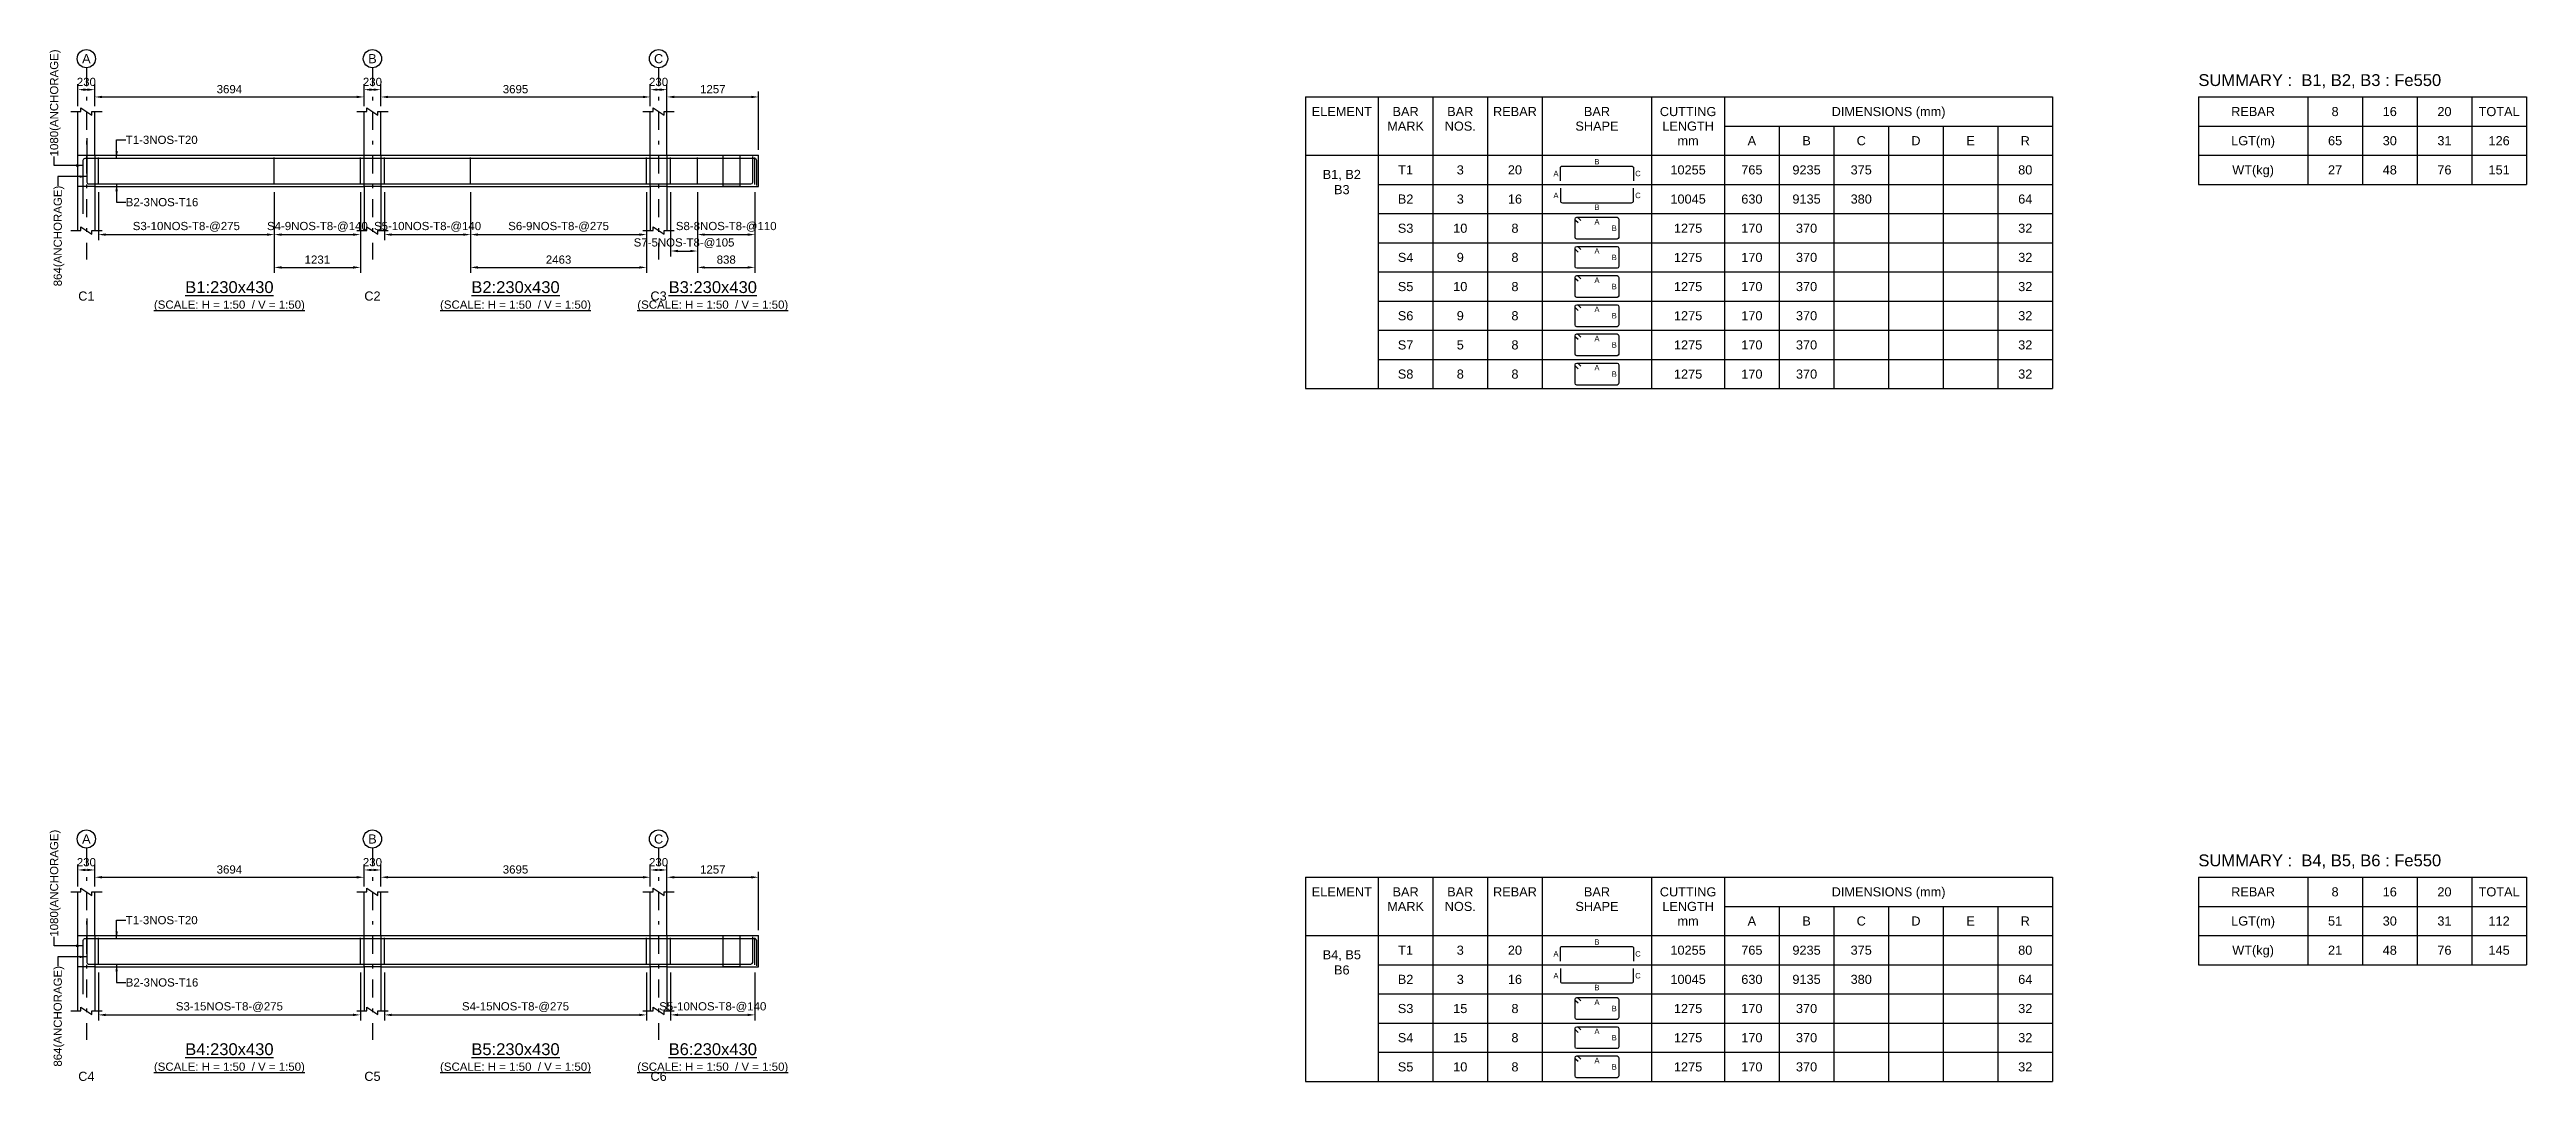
# Model space of a CAD drawing. Header units: inches. Extents: x -828 to 82836, y -189200 to 1700.
# Drawn here: x -780 to 67172, y -26600 to 1700 of the extents above; entities that cross this region are included whole.
import ezdxf
from ezdxf.enums import TextEntityAlignment as Align

# ---------------------------------------------------------------- set-up
doc = ezdxf.new("R2010")
doc.units = ezdxf.units.IN
doc.header["$LTSCALE"] = 1000
doc.header["$MEASUREMENT"] = 0
doc.linetypes.add('SCCenter', pattern=[1.2, 0.5, -0.3, 0.1, -0.3])
doc.linetypes.add('SCHidden', pattern=[0.2, 0.1, -0.1])
for name, color, linetype in [('Concrete Line', 2, 'Continuous'), ('Cut Line', 31, 'Continuous'), ('Dimension', 31, 'Continuous'), ('Grid', 8, 'Continuous'), ('Labels', 4, 'Continuous'), ('Labels_Support', 4, 'Continuous'), ('Link', 225, 'Continuous'), ('Reinforcement', 4, 'Continuous'), ('Schedule Header', 4, 'Continuous'), ('Schedule Line', 60, 'Continuous'), ('Text', 31, 'Continuous')]:
    doc.layers.add(name, color=color, linetype=linetype)
doc.styles.add('SC-SansSerif', font='SansSerif')
doc.styles.get("Standard").update_dxf_attribs({"font": 'txt.shx'})
doc.dimstyles.new('SCBBSDimStyl', dxfattribs={"dimtxt": 225, "dimasz": 200, "dimexe": 150, "dimexo": 150, "dimgap": 100, "dimtad": 1, "dimtoh": 1, "dimdec": 0, "dimzin": 0, "dimdsep": 46, "dimtxsty": 'SC-SansSerif', "dimcen": 0.09, "dimclrd": 8, "dimclre": 8, "dimclrt": 31, "dimadec": 0, "dimazin": 0, "dimtfac": 1, "dimtdec": 0, "dimtix": 1, "dimtofl": 0, "dimtmove": 0, "dimatfit": 3, "dimfxl": 1, "dimtolj": 1, "dimtzin": 0, "dimarcsym": 0})
doc.dimstyles.get("Standard").update_dxf_attribs({"dimtxt": 0.18, "dimasz": 200, "dimexe": 0.18, "dimexo": 0.0625, "dimgap": 0.09, "dimtad": 0, "dimtih": 1, "dimtoh": 1, "dimdec": 4, "dimzin": 0, "dimdsep": 46, "dimtxsty": 'Standard', "dimcen": 0.09, "dimadec": 0, "dimazin": 0, "dimtfac": 1, "dimtdec": 4, "dimtofl": 0, "dimtmove": 0, "dimatfit": 3, "dimfxl": 1, "dimtolj": 1, "dimtzin": 0, "dimarcsym": 0})

msp = doc.modelspace()

# ---------------------------------------------------------------- texts
at = {"layer": 'Dimension', "style": 'SC-SansSerif'}
for s, p in [('B', (41672, -1375)), ('A', (40547, -1700)), ('C', (42797, -1700)), ('A', (40547, -2300)), ('B', (41672, -2625)), ('C', (42797, -2300)), ('A', (41672, -3025)), ('B', (42147, -3200)), ('A', (41672, -3825)), ('B', (42147, -4000)), ('A', (41672, -4625)), ('B', (42147, -4800)), ('A', (41672, -5425)), ('B', (42147, -5600)), ('A', (41672, -6225)), ('B', (42147, -6400)), ('A', (41672, -7025)), ('B', (42147, -7200)), ('A', (40547, -23100)), ('B', (41672, -22775)), ('C', (42797, -23100)), ('A', (40547, -23700)), ('C', (42797, -23700)), ('A', (41672, -24425)), ('B', (41672, -24025)), ('B', (42147, -24600)), ('A', (41672, -25225)), ('B', (42147, -25400)), ('A', (41672, -26025)), ('B', (42147, -26200))]:
    msp.add_text(s, height=150, dxfattribs=at).set_placement(p, align=Align.MIDDLE_CENTER)
at = {"layer": 'Grid', "style": 'SC-SansSerif'}
for s, p in [('A', (230, 1450)), ('B', (8078, 1450)), ('C', (15928, 1450)), ('A', (230, -19950)), ('B', (8078, -19950)), ('C', (15928, -19950))]:
    msp.add_text(s, height=250, dxfattribs=at).set_placement(p, align=Align.MIDDLE)
at = {"layer": 'Labels', "style": 'SC-SansSerif'}
for s, p in [('%%uB1:230x430', (4154, -5075)), ('%%uB2:230x430', (12003, -5075)), ('%%uB3:230x430', (17415, -5075)), ('%%uB4:230x430', (4154, -25975)), ('%%uB5:230x430', (12003, -25975)), ('%%uB6:230x430', (17415, -25975))]:
    msp.add_text(s, height=325, dxfattribs=at).set_placement(p, align=Align.BOTTOM_CENTER)
at = {"layer": 'Labels_Support', "style": 'SC-SansSerif'}
for s, p in [('C1', (230, -5260)), ('C2', (8078, -5260)), ('C3', (15928, -5260)), ('C4', (230, -26660)), ('C5', (8078, -26660)), ('C6', (15928, -26660))]:
    msp.add_text(s, height=250, dxfattribs=at).set_placement(p, align=Align.BOTTOM_CENTER)
at = {"layer": 'Schedule Header', "style": 'SC-SansSerif'}
for s, p in [('SUMMARY :  B1, B2, B3 : Fe550', (58172, 700)), ('SUMMARY :  B4, B5, B6 : Fe550', (58172, -20700))]:
    msp.add_text(s, height=325, dxfattribs=at).set_placement(p)
for s, p in [('ELEMENT', (34672, 0)), ('BAR', (36422, 0)), ('BAR', (37922, 0)), ('REBAR', (39422, 0)), ('BAR', (41672, 0)), ('CUTTING', (44172, 0)), ('DIMENSIONS (mm)', (49672, 0)), ('REBAR', (59672, 0)), ('8', (61922, 0)), ('16', (63422, 0)), ('20', (64922, 0)), ('TOTAL', (66422, 0)), ('MARK', (36422, -400)), ('NOS.', (37922, -400)), ('SHAPE', (41672, -400)), ('LENGTH', (44172, -400)), ('A', (45922, -800)), ('B', (47422, -800)), ('C', (48922, -800)), ('D', (50422, -800)), ('E', (51922, -800)), ('R', (53422, -800)), ('LGT(m)', (59672, -800)), ('mm', (44172, -800)), ('WT(kg)', (59672, -1600)), ('ELEMENT', (34672, -21400)), ('MARK', (36422, -21800)), ('BAR', (36422, -21400)), ('NOS.', (37922, -21800)), ('BAR', (37922, -21400)), ('REBAR', (39422, -21400)), ('SHAPE', (41672, -21800)), ('BAR', (41672, -21400)), ('CUTTING', (44172, -21400)), ('LENGTH', (44172, -21800)), ('DIMENSIONS (mm)', (49672, -21400)), ('REBAR', (59672, -21400)), ('8', (61922, -21400)), ('16', (63422, -21400)), ('20', (64922, -21400)), ('TOTAL', (66422, -21400)), ('mm', (44172, -22200)), ('A', (45922, -22200)), ('B', (47422, -22200)), ('C', (48922, -22200)), ('D', (50422, -22200)), ('E', (51922, -22200)), ('R', (53422, -22200)), ('LGT(m)', (59672, -22200)), ('WT(kg)', (59672, -23000))]:
    msp.add_text(s, height=250, dxfattribs=at).set_placement(p, align=Align.MIDDLE_CENTER)
at = {"layer": 'Text', "style": 'SC-SansSerif'}
for p in [(-656, -1230), (-656, -22630)]:
    msp.add_text('1080(ANCHORAGE)', height=225, rotation=90, dxfattribs=at).set_placement(p, align=Align.MIDDLE_LEFT)
for s, p in [('T1-3NOS-T20', (1310, -775)), ('B2-3NOS-T16', (1310, -2485)), ('T1-3NOS-T20', (1310, -22175)), ('B2-3NOS-T16', (1310, -23885))]:
    msp.add_text(s, height=225, dxfattribs=at).set_placement(p, align=Align.MIDDLE_LEFT)
for s, p in [('65', (61922, -800)), ('30', (63422, -800)), ('31', (64922, -800)), ('126', (66422, -800)), ('T1', (36422, -1600)), ('3', (37922, -1600)), ('20', (39422, -1600)), ('10255', (44172, -1600)), ('765', (45922, -1600)), ('9235', (47422, -1600)), ('375', (48922, -1600)), ('80', (53422, -1600)), ('27', (61922, -1600)), ('48', (63422, -1600)), ('76', (64922, -1600)), ('151', (66422, -1600)), ('B2', (36422, -2400)), ('3', (37922, -2400)), ('16', (39422, -2400)), ('10045', (44172, -2400)), ('630', (45922, -2400)), ('9135', (47422, -2400)), ('380', (48922, -2400)), ('64', (53422, -2400)), ('S3', (36422, -3200)), ('10', (37922, -3200)), ('8', (39422, -3200)), ('1275', (44172, -3200)), ('170', (45922, -3200)), ('370', (47422, -3200)), ('32', (53422, -3200)), ('S4', (36422, -4000)), ('9', (37922, -4000)), ('8', (39422, -4000)), ('1275', (44172, -4000)), ('170', (45922, -4000)), ('370', (47422, -4000)), ('32', (53422, -4000)), ('S5', (36422, -4800)), ('10', (37922, -4800)), ('8', (39422, -4800)), ('1275', (44172, -4800)), ('170', (45922, -4800)), ('370', (47422, -4800)), ('32', (53422, -4800)), ('S6', (36422, -5600)), ('9', (37922, -5600)), ('8', (39422, -5600)), ('1275', (44172, -5600)), ('170', (45922, -5600)), ('370', (47422, -5600)), ('32', (53422, -5600)), ('S7', (36422, -6400)), ('5', (37922, -6400)), ('8', (39422, -6400)), ('1275', (44172, -6400)), ('170', (45922, -6400)), ('370', (47422, -6400)), ('32', (53422, -6400)), ('S8', (36422, -7200)), ('8', (37922, -7200)), ('8', (39422, -7200)), ('1275', (44172, -7200)), ('170', (45922, -7200)), ('370', (47422, -7200)), ('32', (53422, -7200)), ('51', (61922, -22200)), ('30', (63422, -22200)), ('31', (64922, -22200)), ('112', (66422, -22200)), ('T1', (36422, -23000)), ('3', (37922, -23000)), ('20', (39422, -23000)), ('10255', (44172, -23000)), ('765', (45922, -23000)), ('9235', (47422, -23000)), ('375', (48922, -23000)), ('80', (53422, -23000)), ('21', (61922, -23000)), ('48', (63422, -23000)), ('76', (64922, -23000)), ('145', (66422, -23000)), ('B2', (36422, -23800)), ('3', (37922, -23800)), ('16', (39422, -23800)), ('10045', (44172, -23800)), ('630', (45922, -23800)), ('9135', (47422, -23800)), ('380', (48922, -23800)), ('64', (53422, -23800)), ('S3', (36422, -24600)), ('15', (37922, -24600)), ('8', (39422, -24600)), ('1275', (44172, -24600)), ('170', (45922, -24600)), ('370', (47422, -24600)), ('32', (53422, -24600)), ('S4', (36422, -25400)), ('15', (37922, -25400)), ('8', (39422, -25400)), ('1275', (44172, -25400)), ('170', (45922, -25400)), ('370', (47422, -25400)), ('32', (53422, -25400)), ('S5', (36422, -26200)), ('10', (37922, -26200)), ('8', (39422, -26200)), ('1275', (44172, -26200)), ('170', (45922, -26200)), ('370', (47422, -26200)), ('32', (53422, -26200))]:
    msp.add_text(s, height=250, dxfattribs=at).set_placement(p, align=Align.MIDDLE_CENTER)
for p in [(-556, -2034), (-556, -23434)]:
    msp.add_text('864(ANCHORAGE)', height=225, rotation=90, dxfattribs=at).set_placement(p, align=Align.MIDDLE_RIGHT)
for p in [(4154, -5475), (12003, -5475), (17415, -5475), (4154, -26375), (12003, -26375), (17415, -26375)]:
    msp.add_text('%%u(SCALE: H = 1:50  / V = 1:50)', height=225, dxfattribs=at).set_placement(p, align=Align.BOTTOM_CENTER)
at = {"layer": 'Text', "char_height": 250, "attachment_point": 2, "style": 'SC-SansSerif'}
for s, insert in [('B1, B2\\PB3', (34672, -1600)), ('B4, B5\\PB6', (34672, -23000))]:
    msp.add_mtext(s, dxfattribs=dict(at, insert=insert))

# ---------------------------------------------------------------- blocks, each defined once
blk = doc.blocks.new('*D15')
at = {"color": 8, "linetype": 'ByBlock', "lineweight": -2}
for p, q in [((560, -23610), (560, -24925)), ((7748, -23610), (7748, -24925)), ((760, -24775), (7548, -24775))]:
    blk.add_line(p, q, dxfattribs=at)
at = {"color": 8}
for points in [[(560, -24775), (760, -24742), (760, -24808)], [(7748, -24775), (7548, -24808), (7548, -24742)]]:
    blk.add_solid(points, dxfattribs=at)
at = {"layer": 'DEFPOINTS', "color": 31}
for p in [(560, -23460), (7748, -23460), (560, -24775)]:
    blk.add_point(p, dxfattribs=at)
at = {"color": 31, "insert": (4154, -24562), "char_height": 225, "attachment_point": 5, "style": 'SC-SansSerif'}
blk.add_mtext('\\A1;S3-15NOS-T8-@275', dxfattribs=at)
blk = doc.blocks.new('*D16')
at = {"color": 8, "linetype": 'ByBlock', "lineweight": -2}
for p, q in [((8408, -23610), (8408, -24925)), ((15598, -23610), (15598, -24925)), ((8608, -24775), (15398, -24775))]:
    blk.add_line(p, q, dxfattribs=at)
at = {"color": 8}
for points in [[(8408, -24775), (8608, -24742), (8608, -24808)], [(15598, -24775), (15398, -24808), (15398, -24742)]]:
    blk.add_solid(points, dxfattribs=at)
at = {"layer": 'DEFPOINTS', "color": 31}
for p in [(8408, -23460), (15598, -23460), (8408, -24775)]:
    blk.add_point(p, dxfattribs=at)
at = {"color": 31, "insert": (12003, -24562), "char_height": 225, "attachment_point": 5, "style": 'SC-SansSerif'}
blk.add_mtext('\\A1;S4-15NOS-T8-@275', dxfattribs=at)
blk = doc.blocks.new('*D17')
at = {"color": 8, "linetype": 'ByBlock', "lineweight": -2}
for p, q in [((16258, -23610), (16258, -24925)), ((18572, -23610), (18572, -24925)), ((16458, -24775), (18372, -24775))]:
    blk.add_line(p, q, dxfattribs=at)
at = {"color": 8}
for points in [[(16258, -24775), (16458, -24742), (16458, -24808)], [(18572, -24775), (18372, -24808), (18372, -24742)]]:
    blk.add_solid(points, dxfattribs=at)
at = {"layer": 'DEFPOINTS', "color": 31}
for p in [(16258, -23460), (18572, -23460), (16258, -24775)]:
    blk.add_point(p, dxfattribs=at)
at = {"color": 31, "insert": (17415, -24562), "char_height": 225, "attachment_point": 5, "style": 'SC-SansSerif'}
blk.add_mtext('\\A1;S5-10NOS-T8-@140', dxfattribs=at)
blk = doc.blocks.new('*D18')
at = {"color": 8, "linetype": 'ByBlock', "lineweight": -2}
for p, q in [((460, -21250), (460, -20850)), ((660, -21000), (7648, -21000)), ((7848, -21250), (7848, -20850))]:
    blk.add_line(p, q, dxfattribs=at)
at = {"color": 8}
for points in [[(460, -21000), (660, -20967), (660, -21033)], [(7848, -21000), (7648, -21033), (7648, -20967)]]:
    blk.add_solid(points, dxfattribs=at)
at = {"layer": 'DEFPOINTS', "color": 31}
for p in [(460, -21000), (460, -21400), (7848, -21400)]:
    blk.add_point(p, dxfattribs=at)
at = {"color": 31, "insert": (4154, -20788), "char_height": 225, "attachment_point": 5, "style": 'SC-SansSerif'}
blk.add_mtext('\\A1;3694', dxfattribs=at)
blk = doc.blocks.new('*D19')
at = {"color": 8, "linetype": 'ByBlock', "lineweight": -2}
for p, q in [((8308, -21250), (8308, -20850)), ((8508, -21000), (15498, -21000)), ((15698, -21250), (15698, -20850))]:
    blk.add_line(p, q, dxfattribs=at)
at = {"color": 8}
for points in [[(8308, -21000), (8508, -20967), (8508, -21033)], [(15698, -21000), (15498, -21033), (15498, -20967)]]:
    blk.add_solid(points, dxfattribs=at)
at = {"layer": 'DEFPOINTS', "color": 31}
for p in [(8308, -21000), (8308, -21400), (15698, -21400)]:
    blk.add_point(p, dxfattribs=at)
at = {"color": 31, "insert": (12003, -20788), "char_height": 225, "attachment_point": 5, "style": 'SC-SansSerif'}
blk.add_mtext('\\A1;3695', dxfattribs=at)
blk = doc.blocks.new('*D20')
at = {"color": 8, "linetype": 'ByBlock', "lineweight": -2}
for p, q in [((16158, -21250), (16158, -20850)), ((16358, -21000), (18472, -21000)), ((18672, -22450), (18672, -20850))]:
    blk.add_line(p, q, dxfattribs=at)
at = {"color": 8}
for points in [[(16158, -21000), (16358, -20967), (16358, -21033)], [(18672, -21000), (18472, -21033), (18472, -20967)]]:
    blk.add_solid(points, dxfattribs=at)
at = {"layer": 'DEFPOINTS', "color": 31}
for p in [(16158, -21000), (16158, -21400), (18672, -22600)]:
    blk.add_point(p, dxfattribs=at)
at = {"color": 31, "insert": (17415, -20788), "char_height": 225, "attachment_point": 5, "style": 'SC-SansSerif'}
blk.add_mtext('\\A1;1257', dxfattribs=at)
blk = doc.blocks.new('*D21')
at = {"color": 8, "linetype": 'ByBlock', "lineweight": -2}
for p, q in [((0, -21250), (0, -20650)), ((200, -20800), (260, -20800)), ((460, -21250), (460, -20650))]:
    blk.add_line(p, q, dxfattribs=at)
at = {"color": 8}
for points in [[(0, -20800), (200, -20767), (200, -20833)], [(460, -20800), (260, -20833), (260, -20767)]]:
    blk.add_solid(points, dxfattribs=at)
at = {"layer": 'DEFPOINTS', "color": 31}
for p in [(0, -20800), (0, -21400), (460, -21400)]:
    blk.add_point(p, dxfattribs=at)
at = {"color": 31, "insert": (230, -20588), "char_height": 225, "attachment_point": 5, "style": 'SC-SansSerif'}
blk.add_mtext('\\A1;230', dxfattribs=at)
blk = doc.blocks.new('*D22')
at = {"color": 8, "linetype": 'ByBlock', "lineweight": -2}
for p, q in [((7848, -21250), (7848, -20650)), ((8048, -20800), (8108, -20800)), ((8308, -21250), (8308, -20650))]:
    blk.add_line(p, q, dxfattribs=at)
at = {"color": 8}
for points in [[(7848, -20800), (8048, -20767), (8048, -20833)], [(8308, -20800), (8108, -20833), (8108, -20767)]]:
    blk.add_solid(points, dxfattribs=at)
at = {"layer": 'DEFPOINTS', "color": 31}
for p in [(7848, -20800), (7848, -21400), (8308, -21400)]:
    blk.add_point(p, dxfattribs=at)
at = {"color": 31, "insert": (8078, -20588), "char_height": 225, "attachment_point": 5, "style": 'SC-SansSerif'}
blk.add_mtext('\\A1;230', dxfattribs=at)
blk = doc.blocks.new('*D23')
at = {"color": 8, "linetype": 'ByBlock', "lineweight": -2}
for p, q in [((15698, -21250), (15698, -20650)), ((15898, -20800), (15958, -20800)), ((16158, -22450), (16158, -20650))]:
    blk.add_line(p, q, dxfattribs=at)
at = {"color": 8}
for points in [[(15698, -20800), (15898, -20767), (15898, -20833)], [(16158, -20800), (15958, -20833), (15958, -20767)]]:
    blk.add_solid(points, dxfattribs=at)
at = {"layer": 'DEFPOINTS', "color": 31}
for p in [(15698, -20800), (15698, -21400), (16158, -22600)]:
    blk.add_point(p, dxfattribs=at)
at = {"color": 31, "insert": (15928, -20588), "char_height": 225, "attachment_point": 5, "style": 'SC-SansSerif'}
blk.add_mtext('\\A1;230', dxfattribs=at)
blk = doc.blocks.new('*D0')
at = {"color": 8, "linetype": 'ByBlock', "lineweight": -2}
for p, q in [((560, -2210), (560, -3525)), ((5385, -2210), (5385, -3525)), ((760, -3375), (5185, -3375))]:
    blk.add_line(p, q, dxfattribs=at)
at = {"color": 8}
for points in [[(560, -3375), (760, -3342), (760, -3408)], [(5385, -3375), (5185, -3408), (5185, -3342)]]:
    blk.add_solid(points, dxfattribs=at)
at = {"layer": 'DEFPOINTS', "color": 31}
for p in [(560, -2060), (5385, -2060), (560, -3375)]:
    blk.add_point(p, dxfattribs=at)
at = {"color": 31, "insert": (2973, -3162), "char_height": 225, "attachment_point": 5, "style": 'SC-SansSerif'}
blk.add_mtext('\\A1;S3-10NOS-T8-@275', dxfattribs=at)
blk = doc.blocks.new('*D1')
at = {"color": 8, "linetype": 'ByBlock', "lineweight": -2}
for p, q in [((5385, -2210), (5385, -3525)), ((7748, -2210), (7748, -3525)), ((5585, -3375), (7548, -3375))]:
    blk.add_line(p, q, dxfattribs=at)
at = {"color": 8}
for points in [[(5385, -3375), (5585, -3342), (5585, -3408)], [(7748, -3375), (7548, -3408), (7548, -3342)]]:
    blk.add_solid(points, dxfattribs=at)
at = {"layer": 'DEFPOINTS', "color": 31}
for p in [(5385, -2060), (7748, -2060), (5385, -3375)]:
    blk.add_point(p, dxfattribs=at)
at = {"color": 31, "insert": (6567, -3162), "char_height": 225, "attachment_point": 5, "style": 'SC-SansSerif'}
blk.add_mtext('\\A1;S4-9NOS-T8-@140', dxfattribs=at)
blk = doc.blocks.new('*D2')
at = {"color": 8, "linetype": 'ByBlock', "lineweight": -2}
for p, q in [((5385, -2210), (5385, -4425)), ((7748, -2210), (7748, -4425)), ((5585, -4275), (7548, -4275))]:
    blk.add_line(p, q, dxfattribs=at)
at = {"color": 8}
for points in [[(5385, -4275), (5585, -4242), (5585, -4308)], [(7748, -4275), (7548, -4308), (7548, -4242)]]:
    blk.add_solid(points, dxfattribs=at)
at = {"layer": 'DEFPOINTS', "color": 31}
for p in [(5385, -2060), (7748, -2060), (5385, -4275)]:
    blk.add_point(p, dxfattribs=at)
at = {"color": 31, "insert": (6567, -4062), "char_height": 225, "attachment_point": 5, "style": 'SC-SansSerif'}
blk.add_mtext('\\A1;1231', dxfattribs=at)
blk = doc.blocks.new('*D3')
at = {"color": 8, "linetype": 'ByBlock', "lineweight": -2}
for p, q in [((8408, -2210), (8408, -3525)), ((10771, -2210), (10771, -3525)), ((8608, -3375), (10571, -3375))]:
    blk.add_line(p, q, dxfattribs=at)
at = {"color": 8}
for points in [[(8408, -3375), (8608, -3342), (8608, -3408)], [(10771, -3375), (10571, -3408), (10571, -3342)]]:
    blk.add_solid(points, dxfattribs=at)
at = {"layer": 'DEFPOINTS', "color": 31}
for p in [(8408, -2060), (10771, -2060), (8408, -3375)]:
    blk.add_point(p, dxfattribs=at)
at = {"color": 31, "insert": (9590, -3162), "char_height": 225, "attachment_point": 5, "style": 'SC-SansSerif'}
blk.add_mtext('\\A1;S5-10NOS-T8-@140', dxfattribs=at)
blk = doc.blocks.new('*D4')
at = {"color": 8, "linetype": 'ByBlock', "lineweight": -2}
for p, q in [((10771, -2210), (10771, -3525)), ((15598, -2210), (15598, -3525)), ((10971, -3375), (15398, -3375))]:
    blk.add_line(p, q, dxfattribs=at)
at = {"color": 8}
for points in [[(10771, -3375), (10971, -3342), (10971, -3408)], [(15598, -3375), (15398, -3408), (15398, -3342)]]:
    blk.add_solid(points, dxfattribs=at)
at = {"layer": 'DEFPOINTS', "color": 31}
for p in [(10771, -2060), (15598, -2060), (10771, -3375)]:
    blk.add_point(p, dxfattribs=at)
at = {"color": 31, "insert": (13185, -3162), "char_height": 225, "attachment_point": 5, "style": 'SC-SansSerif'}
blk.add_mtext('\\A1;S6-9NOS-T8-@275', dxfattribs=at)
blk = doc.blocks.new('*D5')
at = {"color": 8, "linetype": 'ByBlock', "lineweight": -2}
for p, q in [((10771, -2210), (10771, -4425)), ((15598, -2210), (15598, -4425)), ((10971, -4275), (15398, -4275))]:
    blk.add_line(p, q, dxfattribs=at)
at = {"color": 8}
for points in [[(10771, -4275), (10971, -4242), (10971, -4308)], [(15598, -4275), (15398, -4308), (15398, -4242)]]:
    blk.add_solid(points, dxfattribs=at)
at = {"layer": 'DEFPOINTS', "color": 31}
for p in [(10771, -2060), (15598, -2060), (10771, -4275)]:
    blk.add_point(p, dxfattribs=at)
at = {"color": 31, "insert": (13185, -4062), "char_height": 225, "attachment_point": 5, "style": 'SC-SansSerif'}
blk.add_mtext('\\A1;2463', dxfattribs=at)
blk = doc.blocks.new('*D6')
at = {"color": 8, "linetype": 'ByBlock', "lineweight": -2}
for p, q in [((16258, -2210), (16258, -3975)), ((16996, -2210), (16996, -3975)), ((16458, -3825), (16796, -3825))]:
    blk.add_line(p, q, dxfattribs=at)
at = {"color": 8}
for points in [[(16258, -3825), (16458, -3792), (16458, -3858)], [(16996, -3825), (16796, -3858), (16796, -3792)]]:
    blk.add_solid(points, dxfattribs=at)
at = {"layer": 'DEFPOINTS', "color": 31}
for p in [(16258, -2060), (16996, -2060), (16258, -3825)]:
    blk.add_point(p, dxfattribs=at)
at = {"color": 31, "insert": (16627, -3612), "char_height": 225, "attachment_point": 5, "style": 'SC-SansSerif'}
blk.add_mtext('\\A1;S7-5NOS-T8-@105', dxfattribs=at)
blk = doc.blocks.new('*D7')
at = {"color": 8, "linetype": 'ByBlock', "lineweight": -2}
for p, q in [((16996, -2210), (16996, -3525)), ((18572, -2210), (18572, -3525)), ((17196, -3375), (18372, -3375))]:
    blk.add_line(p, q, dxfattribs=at)
at = {"color": 8}
for points in [[(16996, -3375), (17196, -3342), (17196, -3408)], [(18572, -3375), (18372, -3408), (18372, -3342)]]:
    blk.add_solid(points, dxfattribs=at)
at = {"layer": 'DEFPOINTS', "color": 31}
for p in [(16996, -2060), (18572, -2060), (16996, -3375)]:
    blk.add_point(p, dxfattribs=at)
at = {"color": 31, "insert": (17784, -3162), "char_height": 225, "attachment_point": 5, "style": 'SC-SansSerif'}
blk.add_mtext('\\A1;S8-8NOS-T8-@110', dxfattribs=at)
blk = doc.blocks.new('*D8')
at = {"color": 8, "linetype": 'ByBlock', "lineweight": -2}
for p, q in [((16996, -2210), (16996, -4425)), ((18572, -2210), (18572, -4425)), ((17196, -4275), (18372, -4275))]:
    blk.add_line(p, q, dxfattribs=at)
at = {"color": 8}
for points in [[(16996, -4275), (17196, -4242), (17196, -4308)], [(18572, -4275), (18372, -4308), (18372, -4242)]]:
    blk.add_solid(points, dxfattribs=at)
at = {"layer": 'DEFPOINTS', "color": 31}
for p in [(16996, -2060), (18572, -2060), (16996, -4275)]:
    blk.add_point(p, dxfattribs=at)
at = {"color": 31, "insert": (17784, -4062), "char_height": 225, "attachment_point": 5, "style": 'SC-SansSerif'}
blk.add_mtext('\\A1;838', dxfattribs=at)
blk = doc.blocks.new('*D9')
at = {"color": 8, "linetype": 'ByBlock', "lineweight": -2}
for p, q in [((460, 150), (460, 550)), ((660, 400), (7648, 400)), ((7848, 150), (7848, 550))]:
    blk.add_line(p, q, dxfattribs=at)
at = {"color": 8}
for points in [[(460, 400), (660, 433), (660, 367)], [(7848, 400), (7648, 367), (7648, 433)]]:
    blk.add_solid(points, dxfattribs=at)
at = {"layer": 'DEFPOINTS', "color": 31}
for p in [(460, 400), (460, 0), (7848, 0)]:
    blk.add_point(p, dxfattribs=at)
at = {"color": 31, "insert": (4154, 612), "char_height": 225, "attachment_point": 5, "style": 'SC-SansSerif'}
blk.add_mtext('\\A1;3694', dxfattribs=at)
blk = doc.blocks.new('*D10')
at = {"color": 8, "linetype": 'ByBlock', "lineweight": -2}
for p, q in [((8308, 150), (8308, 550)), ((8508, 400), (15498, 400)), ((15698, 150), (15698, 550))]:
    blk.add_line(p, q, dxfattribs=at)
at = {"color": 8}
for points in [[(8308, 400), (8508, 433), (8508, 367)], [(15698, 400), (15498, 367), (15498, 433)]]:
    blk.add_solid(points, dxfattribs=at)
at = {"layer": 'DEFPOINTS', "color": 31}
for p in [(8308, 400), (8308, 0), (15698, 0)]:
    blk.add_point(p, dxfattribs=at)
at = {"color": 31, "insert": (12003, 612), "char_height": 225, "attachment_point": 5, "style": 'SC-SansSerif'}
blk.add_mtext('\\A1;3695', dxfattribs=at)
blk = doc.blocks.new('*D11')
at = {"color": 8, "linetype": 'ByBlock', "lineweight": -2}
for p, q in [((16158, 150), (16158, 550)), ((16358, 400), (18472, 400)), ((18672, -1050), (18672, 550))]:
    blk.add_line(p, q, dxfattribs=at)
at = {"color": 8}
for points in [[(16158, 400), (16358, 433), (16358, 367)], [(18672, 400), (18472, 367), (18472, 433)]]:
    blk.add_solid(points, dxfattribs=at)
at = {"layer": 'DEFPOINTS', "color": 31}
for p in [(16158, 400), (16158, 0), (18672, -1200)]:
    blk.add_point(p, dxfattribs=at)
at = {"color": 31, "insert": (17415, 612), "char_height": 225, "attachment_point": 5, "style": 'SC-SansSerif'}
blk.add_mtext('\\A1;1257', dxfattribs=at)
blk = doc.blocks.new('*D12')
at = {"color": 8, "linetype": 'ByBlock', "lineweight": -2}
for p, q in [((0, 150), (0, 750)), ((460, 150), (460, 750)), ((200, 600), (260, 600))]:
    blk.add_line(p, q, dxfattribs=at)
at = {"color": 8}
for points in [[(0, 600), (200, 633), (200, 567)], [(460, 600), (260, 567), (260, 633)]]:
    blk.add_solid(points, dxfattribs=at)
at = {"layer": 'DEFPOINTS', "color": 31}
for p in [(0, 600), (0, 0), (460, 0)]:
    blk.add_point(p, dxfattribs=at)
at = {"color": 31, "insert": (230, 812), "char_height": 225, "attachment_point": 5, "style": 'SC-SansSerif'}
blk.add_mtext('\\A1;230', dxfattribs=at)
blk = doc.blocks.new('*D13')
at = {"color": 8, "linetype": 'ByBlock', "lineweight": -2}
for p, q in [((7848, 150), (7848, 750)), ((8308, 150), (8308, 750)), ((8048, 600), (8108, 600))]:
    blk.add_line(p, q, dxfattribs=at)
at = {"color": 8}
for points in [[(7848, 600), (8048, 633), (8048, 567)], [(8308, 600), (8108, 567), (8108, 633)]]:
    blk.add_solid(points, dxfattribs=at)
at = {"layer": 'DEFPOINTS', "color": 31}
for p in [(7848, 600), (7848, 0), (8308, 0)]:
    blk.add_point(p, dxfattribs=at)
at = {"color": 31, "insert": (8078, 812), "char_height": 225, "attachment_point": 5, "style": 'SC-SansSerif'}
blk.add_mtext('\\A1;230', dxfattribs=at)
blk = doc.blocks.new('*D14')
at = {"color": 8, "linetype": 'ByBlock', "lineweight": -2}
for p, q in [((15698, 150), (15698, 750)), ((16158, -1050), (16158, 750)), ((15898, 600), (15958, 600))]:
    blk.add_line(p, q, dxfattribs=at)
at = {"color": 8}
for points in [[(15698, 600), (15898, 633), (15898, 567)], [(16158, 600), (15958, 567), (15958, 633)]]:
    blk.add_solid(points, dxfattribs=at)
at = {"layer": 'DEFPOINTS', "color": 31}
for p in [(15698, 600), (15698, 0), (16158, -1200)]:
    blk.add_point(p, dxfattribs=at)
at = {"color": 31, "insert": (15928, 812), "char_height": 225, "attachment_point": 5, "style": 'SC-SansSerif'}
blk.add_mtext('\\A1;230', dxfattribs=at)

# ---------------------------------------------------------------- dimensions: what is measured, and where the dimension line sits
at = {"layer": 'Dimension'}
for base, p1, p2, text, picture, middle in [((460, 600), (0, 0), (460, 0), '230', '*D12', (230, 600)), ((7848, 400), (460, 0), (7848, 0), '3694', '*D9', (4154, 400)), ((8308, 600), (7848, 0), (8308, 0), '230', '*D13', (8078, 600)), ((15698, 400), (8308, 0), (15698, 0), '3695', '*D10', (12003, 400)), ((16158, 600), (15698, 0), (16158, -1200), '230', '*D14', (15928, 600)), ((18672, 400), (16158, 0), (18672, -1200), '1257', '*D11', (17415, 400)), ((5385.3, -3375), (560, -2060), (5385.3, -2060), 'S3-10NOS-T8-@275', '*D0', (2972.7, -3375)), ((7748, -3375), (5385.3, -2060), (7748, -2060), 'S4-9NOS-T8-@140', '*D1', (6566.7, -3375)), ((7748, -4275), (5385.3, -2060), (7748, -2060), '1231', '*D2', (6566.7, -4275)), ((10771.3, -3375), (8408, -2060), (10771.3, -2060), 'S5-10NOS-T8-@140', '*D3', (9589.7, -3375)), ((15598, -3375), (10771.3, -2060), (15598, -2060), 'S6-9NOS-T8-@275', '*D4', (13184.7, -3375)), ((15598, -4275), (10771.3, -2060), (15598, -2060), '2463', '*D5', (13184.7, -4275)), ((16996, -3825), (16258, -2060), (16996, -2060), 'S7-5NOS-T8-@105', '*D6', (16627, -3825)), ((18572, -3375), (16996, -2060), (18572, -2060), 'S8-8NOS-T8-@110', '*D7', (17784, -3375)), ((18572, -4275), (16996, -2060), (18572, -2060), '838', '*D8', (17784, -4275)), ((460, -20800), (0, -21400), (460, -21400), '230', '*D21', (230, -20800)), ((7848, -21000), (460, -21400), (7848, -21400), '3694', '*D18', (4154, -21000)), ((8308, -20800), (7848, -21400), (8308, -21400), '230', '*D22', (8078, -20800)), ((15698, -21000), (8308, -21400), (15698, -21400), '3695', '*D19', (12003, -21000)), ((16158, -20800), (15698, -21400), (16158, -22600), '230', '*D23', (15928, -20800)), ((18672, -21000), (16158, -21400), (18672, -22600), '1257', '*D20', (17415, -21000)), ((7748, -24775), (560, -23460), (7748, -23460), 'S3-15NOS-T8-@275', '*D15', (4154, -24775)), ((15598, -24775), (8408, -23460), (15598, -23460), 'S4-15NOS-T8-@275', '*D16', (12003, -24775)), ((18572, -24775), (16258, -23460), (18572, -23460), 'S5-10NOS-T8-@140', '*D17', (17415, -24775))]:
    dim = msp.add_linear_dim(base=base, p1=p1, p2=p2, text=text, dimstyle='SCBBSDimStyl', dxfattribs=at)
    dim.commit()
    dim.dimension.update_dxf_attribs({"geometry": picture, "text_midpoint": middle})

# ---------------------------------------------------------------- linework, layer by layer
at = {"layer": 'Concrete Line'}
for p, q in [((0, -3260), (0, 0)), ((460, -1200), (460, 0)), ((7848, -1200), (7848, 0)), ((8308, -1200), (8308, 0)), ((15698, -1200), (15698, 0)), ((16158, -1200), (16158, 0)), ((18672, -2060), (18672, -1200)), ((460, -2060), (460, -3260)), ((7848, -2060), (7848, -3260)), ((8308, -2060), (8308, -3260)), ((15698, -2060), (15698, -3260)), ((16158, -2060), (16158, -3260)), ((0, -24660), (0, -21400)), ((460, -22600), (460, -21400)), ((7848, -22600), (7848, -21400)), ((8308, -22600), (8308, -21400)), ((15698, -22600), (15698, -21400)), ((16158, -22600), (16158, -21400)), ((18672, -23460), (18672, -22600)), ((460, -23460), (460, -24660)), ((7848, -23460), (7848, -24660)), ((8308, -23460), (8308, -24660)), ((15698, -23460), (15698, -24660)), ((16158, -23460), (16158, -24660))]:
    msp.add_line(p, q, dxfattribs=at)
for points in [[(0, -1200), (460, -1200), (460, -1200), (460, -2060), (460, -2060), (0, -2060), (0, -2060), (0, -1200)], [(7848, -1200), (8308, -1200), (8308, -1200), (8308, -2060), (8308, -2060), (7848, -2060), (7848, -2060), (7848, -1200)], [(15698, -1200), (16158, -1200), (16158, -1200), (16158, -2060), (16158, -2060), (15698, -2060), (15698, -2060), (15698, -1200)], [(17698, -1200), (18158, -1200), (18158, -1200), (18158, -2060), (18158, -2060), (17698, -2060), (17698, -2060), (17698, -1200)], [(0, -22600), (460, -22600), (460, -22600), (460, -23460), (460, -23460), (0, -23460), (0, -23460), (0, -22600)], [(7848, -22600), (8308, -22600), (8308, -22600), (8308, -23460), (8308, -23460), (7848, -23460), (7848, -23460), (7848, -22600)], [(15698, -22600), (16158, -22600), (16158, -22600), (16158, -23460), (16158, -23460), (15698, -23460), (15698, -23460), (15698, -22600)], [(17698, -22600), (18158, -22600), (18158, -22600), (18158, -23460), (18158, -23460), (17698, -23460), (17698, -23460), (17698, -22600)]]:
    msp.add_lwpolyline(points, close=True, dxfattribs=at)
for points in [[(460, -1200), (7848, -1200)], [(8308, -1200), (15698, -1200)], [(16158, -1200), (18672, -1200)], [(460, -2060), (7848, -2060)], [(8308, -2060), (15698, -2060)], [(16158, -2060), (18672, -2060)], [(460, -22600), (7848, -22600)], [(8308, -22600), (15698, -22600)], [(16158, -22600), (18672, -22600)], [(460, -23460), (7848, -23460)], [(8308, -23460), (15698, -23460)], [(16158, -23460), (18672, -23460)]]:
    msp.add_lwpolyline(points, dxfattribs=at)
at = {"layer": 'Concrete Line', "linetype": 'SCHidden'}
for points in [[(0, -22600), (460, -22600), (460, -22600), (460, -23460), (460, -23460), (0, -23460), (0, -23460), (0, -22600)], [(7848, -22600), (8308, -22600), (8308, -22600), (8308, -23460), (8308, -23460), (7848, -23460), (7848, -23460), (7848, -22600)], [(15698, -22600), (16158, -22600), (16158, -22600), (16158, -23460), (16158, -23460), (15698, -23460), (15698, -23460), (15698, -22600)], [(17698, -22600), (18158, -22600), (18158, -22600), (18158, -23460), (18158, -23460), (17698, -23460), (17698, -23460), (17698, -22600)]]:
    msp.add_lwpolyline(points, close=True, dxfattribs=at)
at = {"layer": 'Cut Line'}
for points in [[(-200, 0), (80, 0), (80, 100), (380, -100), (380, 0), (660, 0)], [(7648, 0), (7928, 0), (7928, 100), (8228, -100), (8228, 0), (8508, 0)], [(15498, 0), (15778, 0), (15778, 100), (16078, -100), (16078, 0), (16358, 0)], [(-200, -3260), (80, -3260), (80, -3160), (380, -3360), (380, -3260), (660, -3260)], [(7648, -3260), (7928, -3260), (7928, -3160), (8228, -3360), (8228, -3260), (8508, -3260)], [(15498, -3260), (15778, -3260), (15778, -3160), (16078, -3360), (16078, -3260), (16358, -3260)], [(-200, -21400), (80, -21400), (80, -21300), (380, -21500), (380, -21400), (660, -21400)], [(7648, -21400), (7928, -21400), (7928, -21300), (8228, -21500), (8228, -21400), (8508, -21400)], [(15498, -21400), (15778, -21400), (15778, -21300), (16078, -21500), (16078, -21400), (16358, -21400)], [(-200, -24660), (80, -24660), (80, -24560), (380, -24760), (380, -24660), (660, -24660)], [(7648, -24660), (7928, -24660), (7928, -24560), (8228, -24760), (8228, -24660), (8508, -24660)], [(15498, -24660), (15778, -24660), (15778, -24560), (16078, -24760), (16078, -24660), (16358, -24660)]]:
    msp.add_lwpolyline(points, dxfattribs=at)
at = {"layer": 'Grid', "linetype": 'SCCenter'}
for p, q in [((230, 1200), (230, -4060)), ((8078, 1200), (8078, -4060)), ((15928, 1200), (15928, -4060)), ((230, -20200), (230, -25460)), ((8078, -20200), (8078, -25460)), ((15928, -20200), (15928, -25460))]:
    msp.add_line(p, q, dxfattribs=at)
at = {"layer": 'Grid'}
for centre in [(230, 1450), (8078, 1450), (15928, 1450), (230, -19950), (8078, -19950), (15928, -19950)]:
    msp.add_circle(centre, 250, dxfattribs=at)
at = {"layer": 'Link'}
for p, q in [((560, -2000), (560, -1260)), ((5385.3, -2000), (5385.3, -1260)), ((7748, -2000), (7748, -1260)), ((8408, -2000), (8408, -1260)), ((10771.3, -2000), (10771.3, -1260)), ((15598, -2000), (15598, -1260)), ((16258, -2000), (16258, -1260)), ((16996, -2000), (16996, -1260)), ((18572, -2000), (18572, -1260)), ((560, -23400), (560, -22660)), ((7748, -23400), (7748, -22660)), ((8408, -23400), (8408, -22660)), ((15598, -23400), (15598, -22660)), ((16258, -23400), (16258, -22660)), ((18572, -23400), (18572, -22660))]:
    msp.add_line(p, q, dxfattribs=at)
at = {"layer": 'Reinforcement'}
for points in [[(144, -2804), (144, -1330, -0.4142136), (194, -1280), (18562, -1280, -0.4142136), (18612, -1330), (18612, -2030)], [(244, -728), (244, -1934, 0.4142136), (294, -1984), (18461, -1984, 0.4142135), (18511, -1934), (18511, -1230)], [(40672, -1900), (40672, -1550, -0.5), (40722, -1500), (42622, -1500, -0.5), (42672, -1550), (42672, -1900)], [(40672, -2100), (40672, -2450, 0.5), (40722, -2500), (42622, -2500, 0.5), (42672, -2450), (42672, -2100)], [(41157.4, -3056.1), (41086.6, -2985.4, -0.1989124), (41072, -2950, -0.4142046), (41122, -2900, -0.1989044), (41157.4, -2914.6), (41228.1, -2985.4)], [(41157.4, -3856.1), (41086.6, -3785.4, -0.1989124), (41072, -3750, -0.4142046), (41122, -3700, -0.1989044), (41157.4, -3714.6), (41228.1, -3785.4)], [(41157.4, -4656.1), (41086.6, -4585.4, -0.1989124), (41072, -4550, -0.4142046), (41122, -4500, -0.1989044), (41157.4, -4514.6), (41228.1, -4585.4)], [(41157.4, -5456.1), (41086.6, -5385.4, -0.1989124), (41072, -5350, -0.4142046), (41122, -5300, -0.1989044), (41157.4, -5314.6), (41228.1, -5385.4)], [(41157.4, -6256.1), (41086.6, -6185.4, -0.1989124), (41072, -6150, -0.4142046), (41122, -6100, -0.1989044), (41157.4, -6114.6), (41228.1, -6185.4)], [(41157.4, -7056.1), (41086.6, -6985.4, -0.1989124), (41072, -6950, -0.4142046), (41122, -6900, -0.1989044), (41157.4, -6914.6), (41228.1, -6985.4)], [(244, -22128), (244, -23334, 0.4142136), (294, -23384), (18461.5, -23384, 0.4142135), (18511.5, -23334), (18511.5, -22630)], [(144, -24204), (144, -22730, -0.4142136), (194, -22680), (18562, -22680, -0.4142136), (18612, -22730), (18612, -23430)], [(40672, -23300), (40672, -22950, -0.5), (40722, -22900), (42622, -22900, -0.5), (42672, -22950), (42672, -23300)], [(40672, -23500), (40672, -23850, 0.5), (40722, -23900), (42622, -23900, 0.5), (42672, -23850), (42672, -23500)], [(41157.4, -24456.1), (41086.6, -24385.4, -0.1989124), (41072, -24350, -0.4142046), (41122, -24300, -0.1989044), (41157.4, -24314.6), (41228.1, -24385.4)], [(41157.4, -25256.1), (41086.6, -25185.4, -0.1989124), (41072, -25150, -0.4142046), (41122, -25100, -0.1989044), (41157.4, -25114.6), (41228.1, -25185.4)], [(41157.4, -26056.1), (41086.6, -25985.4, -0.1989124), (41072, -25950, -0.4142046), (41122, -25900, -0.1989044), (41157.4, -25914.6), (41228.1, -25985.4)]]:
    msp.add_lwpolyline(points, format="xyb", dxfattribs=at)
for points in [[(41072, -2950, -0.4142046), (41122, -2900), (42222, -2900, -0.4142046), (42272, -2950), (42272, -3450, -0.4142046), (42222, -3500), (41122, -3500, -0.4142046), (41072, -3450)], [(41072, -3750, -0.4142046), (41122, -3700), (42222, -3700, -0.4142046), (42272, -3750), (42272, -4250, -0.4142046), (42222, -4300), (41122, -4300, -0.4142046), (41072, -4250)], [(41072, -4550, -0.4142046), (41122, -4500), (42222, -4500, -0.4142046), (42272, -4550), (42272, -5050, -0.4142046), (42222, -5100), (41122, -5100, -0.4142046), (41072, -5050)], [(41072, -5350, -0.4142046), (41122, -5300), (42222, -5300, -0.4142046), (42272, -5350), (42272, -5850, -0.4142046), (42222, -5900), (41122, -5900, -0.4142046), (41072, -5850)], [(41072, -6150, -0.4142046), (41122, -6100), (42222, -6100, -0.4142046), (42272, -6150), (42272, -6650, -0.4142046), (42222, -6700), (41122, -6700, -0.4142046), (41072, -6650)], [(41072, -6950, -0.4142046), (41122, -6900), (42222, -6900, -0.4142046), (42272, -6950), (42272, -7450, -0.4142046), (42222, -7500), (41122, -7500, -0.4142046), (41072, -7450)], [(41072, -24350, -0.4142046), (41122, -24300), (42222, -24300, -0.4142046), (42272, -24350), (42272, -24850, -0.4142046), (42222, -24900), (41122, -24900, -0.4142046), (41072, -24850)], [(41072, -25150, -0.4142046), (41122, -25100), (42222, -25100, -0.4142046), (42272, -25150), (42272, -25650, -0.4142046), (42222, -25700), (41122, -25700, -0.4142046), (41072, -25650)], [(41072, -25950, -0.4142046), (41122, -25900), (42222, -25900, -0.4142046), (42272, -25950), (42272, -26450, -0.4142046), (42222, -26500), (41122, -26500, -0.4142046), (41072, -26450)]]:
    msp.add_lwpolyline(points, format="xyb", close=True, dxfattribs=at)
at = {"layer": 'Schedule Line'}
for p, q in [((33672, 400), (54172, 400)), ((33672, 400), (33672, -7600)), ((35672, 400), (35672, -7600)), ((37172, 400), (37172, -7600)), ((38672, 400), (38672, -7600)), ((40172, 400), (40172, -7600)), ((43172, 400), (43172, -7600)), ((45172, 400), (45172, -7600)), ((54172, 400), (54172, -7600)), ((58172, 400), (67172, 400)), ((58172, 400), (58172, -2000)), ((61172, 400), (61172, -2000)), ((62672, 400), (62672, -2000)), ((64172, 400), (64172, -2000)), ((65672, 400), (65672, -2000)), ((67172, 400), (67172, -2000)), ((45172, -400), (54172, -400)), ((46672, -400), (46672, -7600)), ((48172, -400), (48172, -7600)), ((49672, -400), (49672, -7600)), ((51172, -400), (51172, -7600)), ((52672, -400), (52672, -7600)), ((58172, -400), (67172, -400)), ((33672, -1200), (54172, -1200)), ((58172, -1200), (67172, -1200)), ((35672, -2000), (54172, -2000)), ((58172, -2000), (67172, -2000)), ((35672, -2800), (54172, -2800)), ((35672, -3600), (54172, -3600)), ((35672, -4400), (54172, -4400)), ((35672, -5200), (54172, -5200)), ((35672, -6000), (54172, -6000)), ((35672, -6800), (54172, -6800)), ((33672, -7600), (54172, -7600)), ((35672, -7600), (54172, -7600)), ((33672, -21000), (54172, -21000)), ((33672, -21000), (33672, -26600)), ((35672, -21000), (35672, -26600)), ((37172, -21000), (37172, -26600)), ((38672, -21000), (38672, -26600)), ((40172, -21000), (40172, -26600)), ((43172, -21000), (43172, -26600)), ((45172, -21000), (45172, -26600)), ((54172, -21000), (54172, -26600)), ((58172, -21000), (67172, -21000)), ((58172, -21000), (58172, -23400)), ((61172, -21000), (61172, -23400)), ((62672, -21000), (62672, -23400)), ((64172, -21000), (64172, -23400)), ((65672, -21000), (65672, -23400)), ((67172, -21000), (67172, -23400)), ((45172, -21800), (54172, -21800)), ((46672, -21800), (46672, -26600)), ((48172, -21800), (48172, -26600)), ((49672, -21800), (49672, -26600)), ((51172, -21800), (51172, -26600)), ((52672, -21800), (52672, -26600)), ((58172, -21800), (67172, -21800)), ((33672, -22600), (54172, -22600)), ((58172, -22600), (67172, -22600)), ((35672, -23400), (54172, -23400)), ((58172, -23400), (67172, -23400)), ((35672, -24200), (54172, -24200)), ((35672, -25000), (54172, -25000)), ((35672, -25800), (54172, -25800)), ((33672, -26600), (54172, -26600)), ((35672, -26600), (54172, -26600))]:
    msp.add_line(p, q, dxfattribs=at)

msp.set_redraw_order([(e.dxf.handle, doc.entitydb.next_handle()) for e in msp.query("TEXT MTEXT ATTDEF DIMENSION ARC_DIMENSION")])  # texts and dimensions are drawn at this point

# ---------------------------------------------------------------- leaders
at = {"layer": 'Dimension', "color": 8}
for points in [[(144, -1480), (-656, -1480), (-656, -1230)], [(1060, -1280), (1060, -775), (1310, -775)], [(244, -1784), (-556, -1784), (-556, -2034)], [(1060, -1984), (1060, -2485), (1310, -2485)], [(1060, -22680), (1060, -22175), (1310, -22175)], [(144, -22880), (-656, -22880), (-656, -22630)], [(244, -23184), (-556, -23184), (-556, -23434)], [(1060, -23384), (1060, -23885), (1310, -23885)]]:
    msp.add_leader(points, dimstyle='Standard', dxfattribs=at)

doc.saveas('drawing.dxf')
